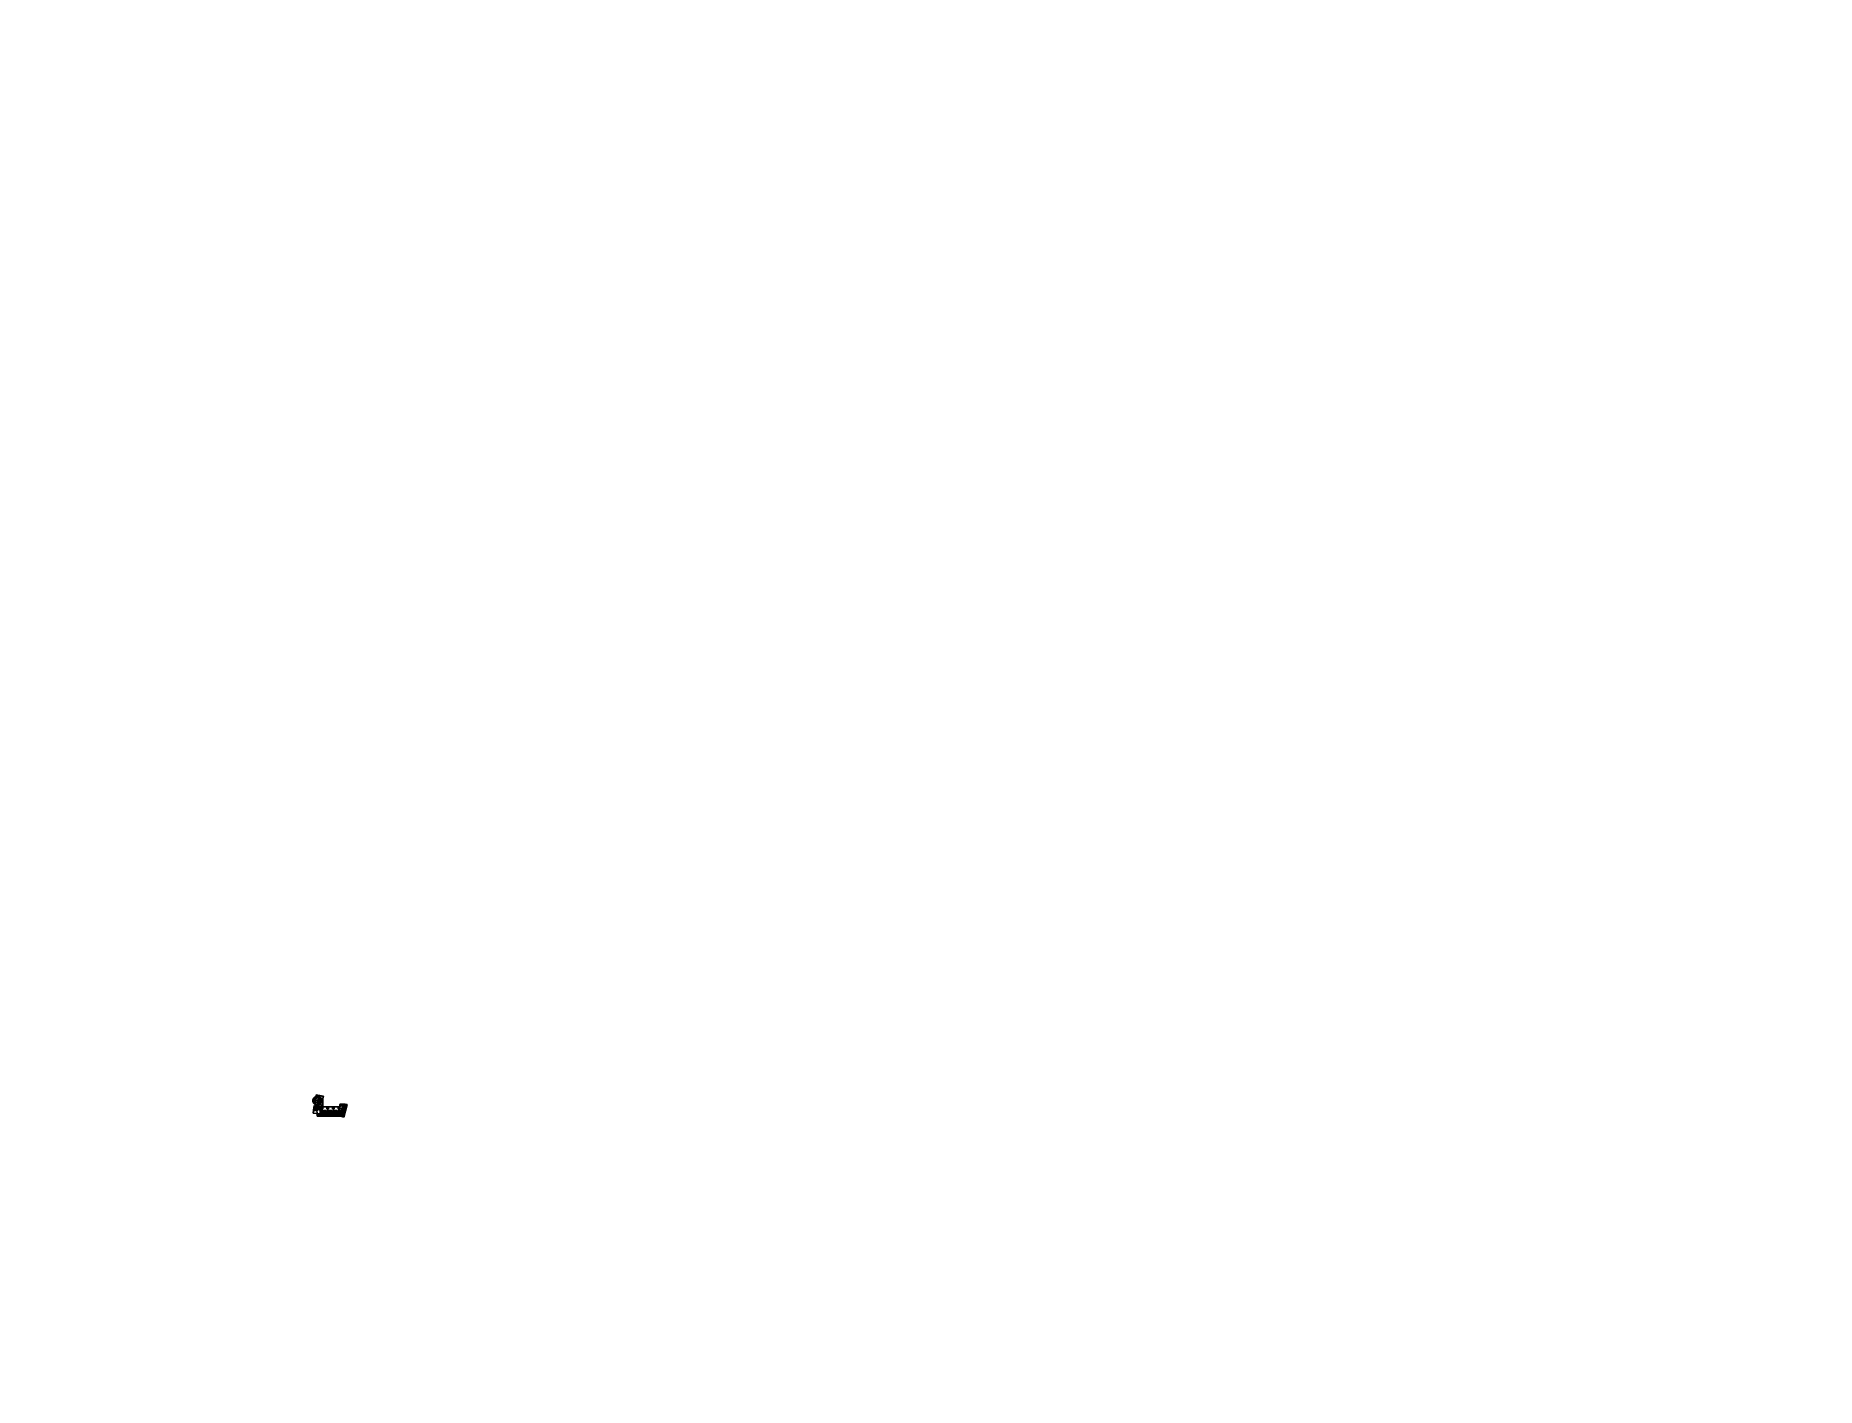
# Paper-space layout 'Layout1' of a CAD drawing. Header units: millimetres. Extents: x 26 to 231, y 20 to 176.
# The model-space entities are those that its viewports show. They can reach past a viewport. Long polylines and large blocks are cut down to what shows.
import ezdxf

# ---------------------------------------------------------------- set-up
doc = ezdxf.new("R2010")
doc.units = ezdxf.units.MM
doc.header["$LTSCALE"] = 5
for name, color, linetype in [('A_FURN', 8, 'Continuous'), ('A_ROOF', 5, 'Continuous'), ('A_SEEN_LT', 1, 'Continuous'), ('A_SEEN_MD', 3, 'Continuous'), ('A_WALL_GLAS', 1, 'Continuous'), ('A_WALL_PRTN', 2, 'Continuous')]:
    doc.layers.add(name, color=color, linetype=linetype)
doc.layers.get('0').off()
doc.layers.get('A_FURN').off()

# ---------------------------------------------------------------- blocks, each defined once
blk = doc.blocks.new('1')
at = {"layer": 'A_WALL_PRTN'}
for p, q in [((-59, 6), (-6, 6)), ((-59, 6), (-59, 6)), ((-59, 6), (-59, 6)), ((-59, 6), (-59, -22)), ((6, 6), (59, 6)), ((30, 6), (30, 6)), ((30, 6), (30, 6)), ((59, -22), (59, 6)), ((-59, -19), (-59, -19)), ((-59, -19), (-59, -19)), ((-59, -22), (59, -22)), ((59, -19), (59, -19)), ((59, -19), (59, -19)), ((59, -19), (59, -19))]:
    blk.add_line(p, q, dxfattribs=at)
blk = doc.blocks.new('amud1')
at = {"layer": 'A_WALL_PRTN'}
for p, q in [((-9, 28), (-85, 28)), ((-85, 0), (-85, 28)), ((85, 0), (-85, 0)), ((85, 28), (11, 28)), ((85, 0), (85, 28))]:
    blk.add_line(p, q, dxfattribs=at)

msp = doc.modelspace()

# ---------------------------------------------------------------- linework, layer by layer
at = {"layer": 'A_ROOF'}
for p, q in [((-800, 2761), (-1174, 657)), ((-1174, 657), (-47, 518)), ((1155, 2413), (-800, 2761)), ((-47, 518), (-47, -27)), ((1530, 2415), (1155, 2413)), ((6218, 2369), (1530, 2415)), ((6346, 3139), (6218, 3065)), ((6218, 3065), (6218, 2369)), ((7680, 3139), (6346, 3139)), ((7281, -433), (8214, 3062)), ((7659, 3068), (7680, 3139)), ((8214, 3062), (7659, 3068)), ((-47, -27), (-39, -15)), ((-39, -15), (5240, -13)), ((5240, -13), (5752, -43)), ((5752, -43), (6495, -219)), ((6495, -219), (7281, -433))]:
    msp.add_line(p, q, dxfattribs=at)
at = {"layer": 'A_SEEN_LT'}
for p, q in [((-886, 1415), (-884, 1427)), ((-886, 1415), (-509, 1348)), ((-884, 1427), (-585, 1374)), ((-454, 2275), (-851, 2346)), ((-446, 2260), (-838, 2329)), ((-615, 2706), (-659, 2714)), ((-657, 2722), (-614, 2714)), ((-527, 2691), (-601, 2704)), ((-600, 2712), (-525, 2699)), ((-450, 2134), (-585, 1374)), ((-487, 1854), (-570, 1392)), ((-509, 1392), (-570, 1392)), ((-438, 2675), (-512, 2688)), ((-511, 2696), (-437, 2683)), ((-509, 1348), (-509, 1392)), ((-102, 1786), (-487, 1854)), ((-438, 2132), (-485, 1866)), ((-123, 1802), (-485, 1866)), ((-477, 2151), (-479, 2139)), ((-477, 2151), (-479, 2139)), ((-479, 2139), (-450, 2134)), ((-477, 2151), (-436, 2144)), ((-38, 2073), (-477, 2151)), ((-442, 2343), (-454, 2275)), ((-431, 2341), (-446, 2260)), ((-431, 2341), (-446, 2260)), ((-431, 2341), (-442, 2343)), ((-162, 2083), (-438, 2132)), ((-349, 2659), (-424, 2672)), ((-422, 2680), (-348, 2667)), ((-270, 2645), (-335, 2657)), ((-333, 2252), (-335, 2240)), ((-335, 2240), (-327, 2238)), ((-334, 2664), (-268, 2653)), ((-333, 2252), (-325, 2250)), ((-265, 2227), (-327, 2238)), ((-255, 2641), (-325, 2250)), ((-315, 2250), (-269, 2507)), ((-315, 2250), (-262, 2241)), ((-296, 557), (-297, 547)), ((-296, 557), (-297, 547)), ((-297, 552), (-296, 552)), ((-297, 550), (-297, 550)), ((-48, 518), (-297, 547)), ((-47, 526), (-296, 555)), ((-50, 541), (-290, 569)), ((-48, 556), (-289, 584)), ((-217, 2497), (-269, 2507)), ((-267, 2518), (-245, 2640)), ((-215, 2509), (-267, 2518)), ((-264, 2231), (-265, 2227)), ((-262, 2241), (-264, 2231)), ((-217, 2497), (-215, 2509)), ((-114, 2616), (-186, 2213)), ((-186, 2213), (281, 2130)), ((-104, 2614), (-174, 2225)), ((-174, 2225), (-38, 2201)), ((-172, 1402), (-172, 1542)), ((-172, 1542), (-146, 1538)), ((-172, 1402), (-158, 1402)), ((-167, 2054), (-162, 2083)), ((-46, 2033), (-167, 2054)), ((-132, 1549), (-158, 1402)), ((-104, 1784), (-148, 1538)), ((-102, 1786), (-146, 1538)), ((-111, 1667), (-132, 1549)), ((-116, 1841), (-123, 1802)), ((-116, 1841), (-93, 1837)), ((-65, 1922), (-111, 1667)), ((-77, 1924), (-93, 1837)), ((-90, 2613), (22, 2593)), ((24, 2601), (-88, 2621)), ((-77, 1924), (-65, 1922)), ((-47, 528), (-48, 518)), ((-48, 521), (-47, 521)), ((-46, 528), (-47, 518)), ((-47, 523), (-47, 523)), ((-46, 2033), (-38, 2073)), ((-26, 2269), (-38, 2201)), ((-15, 2267), (-27, 2199)), ((-27, 2199), (272, 2146)), ((-15, 2267), (-26, 2269)), ((144, 429), (26, 429)), ((144, 417), (26, 417)), ((37, 2590), (111, 2577)), ((112, 2585), (38, 2598)), ((125, 2575), (200, 2561)), ((201, 2569), (127, 2582)), ((144, 429), (144, 417)), ((214, 2559), (284, 2546)), ((286, 2554), (215, 2567)), ((326, 429), (234, 429)), ((234, 429), (234, 417)), ((326, 429), (234, 429)), ((326, 429), (234, 429)), ((274, 417), (234, 417)), ((284, 2214), (272, 2146)), ((274, 15), (274, 417)), ((295, 2212), (281, 2130)), ((295, 2212), (284, 2214)), ((326, 417), (286, 417)), ((286, 15), (286, 417)), ((326, 429), (326, 417)), ((586, 429), (416, 429)), ((416, 429), (416, 417)), ((534, 417), (416, 417)), ((594, 2069), (426, 2098)), ((599, 2098), (432, 2128)), ((604, 2128), (437, 2157)), ((609, 2157), (442, 2187)), ((615, 2187), (447, 2217)), ((620, 2216), (453, 2246)), ((625, 2246), (458, 2276)), ((630, 2275), (463, 2305)), ((636, 2305), (468, 2335)), ((534, 15), (534, 417)), ((586, 417), (546, 417)), ((546, 15), (546, 417)), ((561, 1886), (591, 2054)), ((586, 429), (586, 417)), ((636, 2305), (591, 2054)), ((591, 2054), (665, 2041)), ((591, 1881), (621, 2049)), ((620, 1876), (650, 2043)), ((710, 2292), (636, 2305)), ((650, 2302), (680, 2470)), ((665, 2041), (710, 2292)), ((665, 2041), (837, 2010)), ((670, 2070), (744, 2057)), ((675, 2100), (749, 2087)), ((924, 429), (676, 429)), ((676, 429), (676, 417)), ((794, 417), (676, 417)), ((680, 2297), (710, 2464)), ((681, 2129), (754, 2116)), ((686, 2159), (760, 2146)), ((691, 2188), (765, 2175)), ((696, 2218), (864, 2188)), ((702, 2247), (869, 2218)), ((707, 2277), (874, 2247)), ((710, 2292), (739, 2459)), ((739, 2028), (765, 2177)), ((744, 2057), (842, 2040)), ((749, 2087), (848, 2069)), ((754, 2116), (853, 2099)), ((760, 2146), (858, 2128)), ((794, 1095), (794, 1392)), ((969, 1392), (794, 1392)), ((794, 1095), (794, 639)), ((846, 639), (794, 639)), ((794, 15), (794, 417)), ((806, 1095), (806, 1380)), ((967, 1380), (806, 1380)), ((916, 1095), (806, 1095)), ((806, 1083), (806, 871)), ((914, 1083), (806, 1083)), ((806, 871), (817, 871)), ((806, 831), (806, 651)), ((817, 831), (806, 831)), ((846, 651), (806, 651)), ((806, 15), (806, 417)), ((924, 417), (806, 417)), ((817, 871), (817, 831)), ((846, 639), (846, 651)), ((847, 2161), (859, 2159)), ((1057, 1103), (917, 1103)), ((1057, 1103), (917, 1103)), ((924, 429), (924, 417)), ((936, 639), (936, 651)), ((1054, 651), (936, 651)), ((1184, 639), (936, 639)), ((981, 2421), (981, 2421)), ((1106, 429), (1014, 429)), ((1014, 429), (1014, 417)), ((1106, 429), (1014, 429)), ((1054, 417), (1014, 417)), ((1054, 1080), (1054, 651)), ((1054, 1080), (1066, 1080)), ((1054, 15), (1054, 417)), ((1187, 1103), (1063, 1103)), ((1187, 1103), (1063, 1103)), ((1066, 1080), (1066, 651)), ((1184, 651), (1066, 651)), ((1066, 15), (1066, 417)), ((1106, 417), (1066, 417)), ((1106, 429), (1106, 417)), ((1184, 639), (1184, 651)), ((1317, 1103), (1193, 1103)), ((1317, 1103), (1193, 1103)), ((1366, 429), (1196, 429)), ((1196, 429), (1196, 417)), ((1314, 417), (1196, 417)), ((1274, 651), (1307, 651)), ((1274, 639), (1274, 651)), ((1274, 639), (1366, 639)), ((1307, 841), (1307, 651)), ((1307, 841), (1314, 841)), ((1314, 1080), (1314, 841)), ((1314, 1080), (1326, 1080)), ((1314, 15), (1314, 417)), ((1447, 1103), (1323, 1103)), ((1447, 1103), (1323, 1103)), ((1326, 1080), (1326, 841)), ((1326, 841), (1332, 841)), ((1326, 15), (1326, 417)), ((1366, 417), (1326, 417)), ((1332, 841), (1332, 651)), ((1366, 651), (1332, 651)), ((1366, 639), (1366, 651)), ((1366, 429), (1366, 417)), ((1578, 1103), (1453, 1103)), ((1578, 1103), (1453, 1103)), ((1574, 651), (1456, 651)), ((1456, 639), (1456, 651)), ((1704, 639), (1456, 639)), ((1456, 429), (1456, 417)), ((1704, 429), (1456, 429)), ((1574, 417), (1456, 417)), ((1574, 1080), (1574, 651)), ((1574, 1080), (1586, 1080)), ((1574, 15), (1574, 417)), ((1708, 1103), (1582, 1103)), ((1708, 1103), (1583, 1103)), ((1586, 1080), (1586, 651)), ((1704, 651), (1586, 651)), ((1586, 15), (1586, 417)), ((1704, 417), (1586, 417)), ((1704, 639), (1704, 651)), ((1704, 429), (1704, 417)), ((1838, 1103), (1712, 1103)), ((1838, 1103), (1713, 1103)), ((1834, 651), (1794, 651)), ((1794, 639), (1794, 651)), ((1886, 639), (1794, 639)), ((1886, 429), (1794, 429)), ((1794, 429), (1794, 417)), ((1886, 429), (1794, 429)), ((1834, 417), (1794, 417)), ((1834, 1080), (1834, 651)), ((1834, 1080), (1846, 1080)), ((1834, 15), (1834, 417)), ((1968, 1103), (1842, 1103)), ((1968, 1103), (1843, 1103)), ((1846, 1080), (1846, 651)), ((1886, 651), (1846, 651)), ((1846, 15), (1846, 417)), ((1886, 417), (1846, 417)), ((1886, 639), (1886, 651)), ((1886, 429), (1886, 417)), ((2098, 1103), (1972, 1103)), ((2098, 1103), (1973, 1103)), ((1976, 639), (1976, 651)), ((2087, 651), (1976, 651)), ((2188, 639), (1976, 639)), ((2146, 429), (1976, 429)), ((1976, 429), (1976, 417)), ((2094, 417), (1976, 417)), ((2087, 841), (2087, 651)), ((2087, 841), (2094, 841)), ((2094, 1080), (2094, 841)), ((2094, 1080), (2106, 1080)), ((2094, 15), (2094, 417)), ((2102, 1103), (2180, 1103)), ((2103, 1103), (2180, 1103)), ((2106, 1080), (2106, 841)), ((2112, 841), (2106, 841)), ((2106, 15), (2106, 417)), ((2146, 417), (2106, 417)), ((2112, 841), (2112, 743)), ((2176, 743), (2112, 743)), ((2146, 429), (2146, 417)), ((2176, 1080), (2176, 743)), ((2176, 1080), (2188, 1080)), ((2357, 1103), (2185, 1103)), ((2357, 1103), (2185, 1103)), ((2188, 1080), (2188, 639)), ((2236, 429), (2236, 417)), ((2484, 429), (2236, 429)), ((2354, 417), (2236, 417)), ((2354, 15), (2354, 417)), ((2437, 1103), (2363, 1103)), ((2437, 1103), (2363, 1103)), ((2366, 15), (2366, 417)), ((2484, 417), (2366, 417)), ((2484, 429), (2484, 417)), ((2666, 429), (2574, 429)), ((2574, 429), (2574, 417)), ((2666, 429), (2574, 429)), ((2614, 417), (2574, 417)), ((2614, 1068), (2614, 639)), ((2614, 1068), (2626, 1068)), ((2744, 639), (2614, 639)), ((2614, 15), (2614, 417)), ((2748, 1103), (2623, 1103)), ((2748, 1103), (2623, 1103)), ((2626, 1068), (2626, 651)), ((2744, 651), (2626, 651)), ((2626, 15), (2626, 417)), ((2666, 417), (2626, 417)), ((2666, 429), (2666, 417)), ((2744, 639), (2744, 651)), ((2878, 1103), (2753, 1103)), ((2878, 1103), (2753, 1103)), ((2926, 429), (2756, 429)), ((2756, 429), (2756, 417)), ((2874, 417), (2756, 417)), ((2834, 651), (2867, 651)), ((2834, 639), (2834, 651)), ((2834, 639), (2926, 639)), ((2867, 841), (2867, 651)), ((2867, 841), (2874, 841)), ((2874, 1080), (2874, 841)), ((2874, 1080), (2886, 1080)), ((2874, 15), (2874, 417)), ((2883, 1103), (3008, 1103)), ((2883, 1103), (3008, 1103)), ((2886, 1080), (2886, 841)), ((2886, 841), (2892, 841)), ((2886, 15), (2886, 417)), ((2926, 417), (2886, 417)), ((2892, 841), (2892, 651)), ((2926, 651), (2892, 651)), ((2926, 639), (2926, 651)), ((2926, 429), (2926, 417)), ((3138, 1103), (3013, 1103)), ((3138, 1103), (3013, 1103)), ((3134, 651), (3016, 651)), ((3016, 639), (3016, 651)), ((3264, 639), (3016, 639)), ((3016, 429), (3016, 417)), ((3264, 429), (3016, 429)), ((3134, 417), (3016, 417)), ((3134, 1080), (3134, 651)), ((3134, 1080), (3146, 1080)), ((3134, 15), (3134, 417)), ((3143, 1103), (3268, 1103)), ((3143, 1103), (3268, 1103)), ((3146, 1080), (3146, 651)), ((3264, 651), (3146, 651)), ((3146, 15), (3146, 417)), ((3264, 417), (3146, 417)), ((3264, 639), (3264, 651)), ((3264, 429), (3264, 417)), ((3398, 1103), (3273, 1103)), ((3398, 1103), (3273, 1103)), ((3394, 651), (3354, 651)), ((3354, 639), (3354, 651)), ((3446, 639), (3354, 639)), ((3446, 429), (3354, 429)), ((3354, 429), (3354, 417)), ((3446, 429), (3354, 429)), ((3394, 417), (3354, 417)), ((3394, 1080), (3394, 651)), ((3394, 1080), (3406, 1080)), ((3394, 15), (3394, 417)), ((3403, 1103), (3528, 1103)), ((3403, 1103), (3528, 1103)), ((3406, 1080), (3406, 651)), ((3446, 651), (3406, 651)), ((3406, 15), (3406, 417)), ((3446, 417), (3406, 417)), ((3446, 639), (3446, 651)), ((3446, 429), (3446, 417)), ((3658, 1103), (3533, 1103)), ((3658, 1103), (3533, 1103)), ((3536, 639), (3536, 651)), ((3647, 651), (3536, 651)), ((3748, 639), (3536, 639)), ((3706, 429), (3536, 429)), ((3536, 429), (3536, 417)), ((3654, 417), (3536, 417)), ((3647, 841), (3647, 651)), ((3647, 841), (3654, 841)), ((3654, 1080), (3654, 841)), ((3654, 1080), (3666, 1080)), ((3654, 15), (3654, 417)), ((3662, 1103), (3739, 1103)), ((3663, 1103), (3739, 1103)), ((3666, 1080), (3666, 841)), ((3672, 841), (3666, 841)), ((3666, 15), (3666, 417)), ((3706, 417), (3666, 417)), ((3672, 841), (3672, 651)), ((3736, 651), (3672, 651)), ((3706, 429), (3706, 417)), ((3736, 1080), (3736, 651)), ((3736, 1080), (3748, 1080)), ((3918, 1103), (3744, 1103)), ((3918, 1103), (3744, 1103)), ((3748, 1080), (3748, 639)), ((3796, 429), (3796, 417)), ((4044, 429), (3796, 429)), ((3914, 417), (3796, 417)), ((3914, 15), (3914, 417)), ((3923, 1103), (3998, 1103)), ((3923, 1103), (3997, 1103)), ((3926, 15), (3926, 417)), ((4044, 417), (3926, 417)), ((4044, 429), (4044, 417)), ((4226, 429), (4134, 429)), ((4134, 429), (4134, 417)), ((4226, 429), (4134, 429)), ((4174, 417), (4134, 417)), ((4174, 1068), (4174, 639)), ((4174, 1068), (4186, 1068)), ((4304, 639), (4174, 639)), ((4174, 15), (4174, 417)), ((5218, 1103), (4184, 1103)), ((5218, 1103), (4184, 1103)), ((4186, 1068), (4186, 651)), ((4304, 651), (4186, 651)), ((4186, 15), (4186, 417)), ((4226, 417), (4186, 417)), ((4226, 429), (4226, 417)), ((4304, 639), (4304, 651)), ((4486, 429), (4316, 429)), ((4316, 429), (4316, 417)), ((4434, 417), (4316, 417)), ((4394, 651), (4427, 651)), ((4394, 639), (4394, 651)), ((4394, 639), (4486, 639)), ((4427, 841), (4427, 651)), ((4427, 841), (4434, 841)), ((4434, 1080), (4434, 841)), ((4434, 1080), (4446, 1080)), ((4434, 15), (4434, 417)), ((4446, 1080), (4446, 841)), ((4446, 841), (4452, 841)), ((4446, 15), (4446, 417)), ((4486, 417), (4446, 417)), ((4452, 841), (4452, 651)), ((4486, 651), (4452, 651)), ((4486, 639), (4486, 651)), ((4486, 429), (4486, 417)), ((4694, 651), (4576, 651)), ((4576, 639), (4576, 651)), ((4824, 639), (4576, 639)), ((4576, 429), (4576, 417)), ((4824, 429), (4576, 429)), ((4694, 417), (4576, 417)), ((4694, 1080), (4694, 651)), ((4694, 1080), (4706, 1080)), ((4694, 15), (4694, 417)), ((4706, 1080), (4706, 651)), ((4824, 651), (4706, 651)), ((4706, 15), (4706, 417)), ((4824, 417), (4706, 417)), ((4824, 639), (4824, 651)), ((4824, 429), (4824, 417)), ((4954, 651), (4914, 651)), ((4914, 639), (4914, 651)), ((5006, 639), (4914, 639)), ((5006, 429), (4914, 429)), ((4914, 429), (4914, 417)), ((5006, 429), (4914, 429)), ((4954, 417), (4914, 417)), ((4954, 1080), (4954, 651)), ((4954, 1080), (4966, 1080)), ((4954, 15), (4954, 417)), ((4966, 1080), (4966, 651)), ((5006, 651), (4966, 651)), ((4966, 15), (4966, 417)), ((5006, 417), (4966, 417)), ((5006, 639), (5006, 651)), ((5006, 429), (5006, 417)), ((5096, 639), (5096, 651)), ((5207, 651), (5096, 651)), ((5308, 639), (5096, 639)), ((5096, 429), (5096, 417)), ((5205, 429), (5096, 429)), ((5205, 417), (5096, 417)), ((5207, 841), (5207, 651)), ((5207, 841), (5214, 841)), ((5214, 1080), (5214, 841)), ((5214, 1080), (5226, 1080)), ((5300, 1103), (5223, 1103)), ((5300, 1103), (5223, 1103)), ((5226, 841), (5226, 1080)), ((5232, 841), (5226, 841)), ((5232, 841), (5232, 743)), ((5296, 743), (5232, 743)), ((5235, 330), (5345, 330)), ((5235, 300), (5345, 300)), ((5235, 270), (5345, 270)), ((5235, 240), (5345, 240)), ((5235, 210), (5345, 210)), ((5235, 180), (5345, 180)), ((5296, 1080), (5296, 743)), ((5296, 1080), (5308, 1080)), ((5557, 1103), (5305, 1103)), ((5557, 1103), (5305, 1103)), ((5308, 1080), (5308, 639)), ((5360, 130), (5360, 7)), ((5390, 130), (5390, 5)), ((5420, 130), (5420, 4)), ((5425, 345), (5425, 330)), ((5450, 130), (5450, 2)), ((5455, 345), (5455, 330)), ((5480, 130), (5480, 0)), ((5485, 345), (5485, 330)), ((5510, 130), (5510, -2)), ((5515, 345), (5515, 330)), ((5540, 130), (5540, -4)), ((5545, 345), (5545, 330)), ((5570, 130), (5570, -7)), ((5575, 345), (5575, 330)), ((5600, 130), (5600, -10)), ((5605, 345), (5605, 330)), ((5630, 130), (5630, -13)), ((5635, 345), (5635, 330)), ((5734, 1068), (5734, 639)), ((5734, 1068), (5746, 1068)), ((5786, 639), (5734, 639)), ((5746, 1068), (5746, 651)), ((5786, 651), (5746, 651)), ((5786, 639), (5786, 651)), ((5876, 651), (5987, 651)), ((5876, 639), (5876, 651)), ((5876, 639), (6046, 639)), ((5936, 397), (5898, 408)), ((5940, 409), (5901, 420)), ((5936, 397), (5940, 409)), ((5987, 841), (5987, 651)), ((5987, 841), (5994, 841)), ((5994, 1080), (5994, 841)), ((5994, 1080), (6006, 1080)), ((6006, 1080), (6006, 841)), ((6012, 841), (6006, 841)), ((6012, 841), (6012, 651)), ((6046, 651), (6012, 651)), ((6023, 373), (6026, 385)), ((6137, 342), (6023, 373)), ((6024, -65), (6137, 342)), ((6265, 319), (6026, 385)), ((6036, -68), (6148, 339)), ((6046, 639), (6046, 651)), ((6254, 651), (6136, 651)), ((6136, 639), (6136, 651)), ((6708, 639), (6136, 639)), ((6148, 339), (6262, 307)), ((6202, 2861), (6202, 2759)), ((6206, 2861), (6206, 2759)), ((6245, 2666), (6611, 2666)), ((6245, 2654), (6611, 2654)), ((6254, 1100), (6254, 651)), ((6262, 307), (6265, 319)), ((6266, 1392), (6636, 1392)), ((6266, 1380), (6636, 1380)), ((6266, 1100), (6266, 651)), ((6266, 651), (6624, 651)), ((6279, -119), (6388, 273)), ((6291, -123), (6399, 269)), ((6349, 283), (6352, 295)), ((6349, 283), (6352, 295)), ((6388, 273), (6349, 283)), ((6441, 270), (6352, 295)), ((6438, 259), (6399, 269)), ((6438, 259), (6441, 270)), ((6524, 235), (6528, 246)), ((6604, 213), (6524, 235)), ((6528, 246), (6759, 182)), ((6531, -184), (6635, 191)), ((6539, -200), (6646, 185)), ((6601, 1528), (6598, 1517)), ((7098, 1378), (6598, 1517)), ((6650, 1515), (6601, 1528)), ((6604, 213), (6601, 200)), ((6635, 191), (6601, 200)), ((6611, 2654), (6611, 2666)), ((6624, 1290), (6708, 1290)), ((6624, 1290), (6624, 1278)), ((6624, 1278), (6696, 1278)), ((6696, 668), (6624, 668)), ((6624, 668), (6624, 651)), ((6636, 1392), (6636, 1380)), ((6723, 164), (6646, 185)), ((6717, 1758), (6650, 1515)), ((6696, 1645), (6661, 1520)), ((6752, 1495), (6661, 1520)), ((6668, 1771), (6671, 1781)), ((6668, 1771), (6717, 1758)), ((6671, 1781), (6731, 1764)), ((6727, 1984), (6695, 1868)), ((6695, 1868), (6707, 1864)), ((6696, 1645), (6698, 1645)), ((6696, 1278), (6696, 668)), ((6701, 1654), (6698, 1645)), ((6727, 1755), (6699, 1655)), ((6701, 1654), (6699, 1655)), ((6701, 2654), (6701, 2666)), ((6701, 2666), (6741, 2666)), ((6701, 2654), (6793, 2654)), ((6712, 1884), (6707, 1864)), ((6708, 1290), (6708, 639)), ((6901, 1832), (6712, 1884)), ((6739, 1980), (6715, 1894)), ((7191, 1762), (6715, 1894)), ((6727, 179), (6723, 164)), ((6739, 1980), (6727, 1984)), ((6727, 1755), (6728, 1754)), ((6756, 171), (6727, 179)), ((6731, 1764), (6728, 1754)), ((6731, 1764), (6729, 1765)), ((6741, 2666), (6741, 3090)), ((6752, 2070), (6774, 2149)), ((6763, 2067), (6752, 2070)), ((6787, 1620), (6752, 1495)), ((6753, 2666), (6753, 3090)), ((6793, 2666), (6753, 2666)), ((6759, 182), (6756, 171)), ((6796, 1617), (6762, 1492)), ((6852, 1467), (6762, 1492)), ((6763, 2067), (6782, 2134)), ((6774, 2149), (6822, 2136)), ((6782, 2134), (7258, 2003)), ((6787, 1630), (6785, 1621)), ((6785, 1621), (6787, 1620)), ((6787, 1630), (6801, 1626)), ((6790, -269), (6865, 3)), ((6793, 2654), (6793, 2666)), ((6796, 1617), (6798, 1617)), ((6801, 1626), (6798, 1617)), ((6846, 158), (6804, 8)), ((6850, -5), (6804, 8)), ((6818, 1740), (6815, 1730)), ((6815, 1730), (6917, 1702)), ((6815, 1730), (6817, 1730)), ((6818, 1740), (6872, 1725)), ((6819, 16), (6854, 143)), ((6865, 3), (6819, 16)), ((6822, 2136), (6928, 2519)), ((6834, 2133), (6940, 2516)), ((6834, 2133), (7261, 2014)), ((6903, 142), (6846, 158)), ((6887, 1592), (6852, 1467)), ((6900, 131), (6854, 143)), ((6927, 1699), (6860, 1457)), ((7089, 1393), (6860, 1457)), ((6882, 1724), (6872, 1727)), ((6872, 1727), (6872, 1725)), ((6879, 2533), (6882, 2544)), ((6879, 2533), (6928, 2519)), ((6882, 1724), (6881, 1722)), ((6881, 1722), (7151, 1648)), ((6882, 2544), (7002, 2511)), ((7143, 2666), (6883, 2666)), ((6883, 2654), (6883, 2666)), ((7421, 2654), (6883, 2654)), ((6887, 1602), (6885, 1593)), ((6885, 1593), (6887, 1592)), ((6887, 1602), (6889, 1602)), ((6917, 1702), (6889, 1602)), ((6901, 1832), (6896, 1814)), ((6906, 1811), (6896, 1814)), ((6903, 142), (6900, 131)), ((6911, 1829), (6906, 1811)), ((7044, 1792), (6911, 1829)), ((6921, 329), (7036, 744)), ((6921, 329), (7051, 293)), ((6927, 1699), (7156, 1636)), ((6998, 560), (6936, 337)), ((6936, 337), (7054, 305)), ((6940, 2516), (6999, 2500)), ((7010, 190), (6949, -32)), ((7022, 187), (6963, -24)), ((7053, 544), (6998, 560)), ((7002, 2511), (6999, 2500)), ((7048, 740), (7004, 584)), ((7060, 568), (7004, 584)), ((7010, 190), (7022, 187)), ((7015, 2083), (7121, 2466)), ((7026, 2079), (7132, 2463)), ((7048, 740), (7036, 744)), ((7044, 1792), (7039, 1775)), ((7039, 1775), (7050, 1771)), ((7050, 1771), (7055, 1789)), ((7051, 293), (7054, 305)), ((7181, 1754), (7055, 1789)), ((7060, 830), (7093, 951)), ((7072, 827), (7060, 830)), ((7087, 882), (7072, 827)), ((7089, 2487), (7086, 2476)), ((7086, 2476), (7121, 2466)), ((7479, 773), (7087, 882)), ((7089, 2487), (7205, 2455)), ((7130, 1539), (7089, 1393)), ((7105, 948), (7090, 893)), ((7482, 785), (7090, 893)), ((7105, 948), (7093, 951)), ((7141, 1536), (7098, 1378)), ((7117, 1038), (7196, 1322)), ((7129, 1035), (7117, 1038)), ((7156, 1132), (7129, 1035)), ((7141, 1536), (7130, 1539)), ((7132, 2463), (7201, 2444)), ((7143, 2666), (7143, 3003)), ((7181, 1754), (7151, 1648)), ((7156, 1636), (7154, 1626)), ((7165, 1623), (7154, 1626)), ((7155, 2666), (7155, 3003)), ((7155, 2666), (7421, 2666)), ((7546, 1024), (7156, 1132)), ((7208, 1319), (7159, 1144)), ((7549, 1036), (7159, 1144)), ((7165, 1623), (7227, 1845)), ((7191, 1762), (7215, 1849)), ((7208, 1319), (7196, 1322)), ((7205, 2455), (7201, 2444)), ((7215, 1849), (7227, 1845)), ((7220, 1409), (7254, 1529)), ((7232, 1405), (7220, 1409)), ((7247, 1460), (7232, 1405)), ((7239, 1935), (7258, 2003)), ((7239, 1935), (7251, 1932)), ((7637, 1352), (7247, 1460)), ((7265, 1526), (7250, 1472)), ((7640, 1364), (7250, 1472)), ((7251, 1932), (7382, 2406)), ((7265, 1526), (7253, 1529)), ((7261, 2014), (7367, 2398)), ((7278, 1616), (7348, 1871)), ((7289, 1613), (7278, 1616)), ((7291, 2431), (7288, 2420)), ((7288, 2420), (7367, 2398)), ((7337, 1788), (7289, 1613)), ((7291, 2431), (7382, 2406)), ((7727, 1680), (7337, 1788)), ((7359, 1867), (7341, 1799)), ((7731, 1691), (7341, 1799)), ((7359, 1867), (7348, 1871)), ((7488, 2377), (7372, 1957)), ((7383, 1954), (7372, 1957)), ((7428, 2115), (7383, 1954)), ((7421, 2666), (7421, 2654)), ((7491, 2098), (7428, 2115)), ((7496, 2362), (7431, 2127)), ((7494, 2109), (7431, 2127)), ((7484, 466), (8204, 3065)), ((7484, 466), (7495, 463)), ((7488, 2377), (7538, 2363)), ((7494, 2109), (7491, 2098)), ((8214, 3062), (7495, 463)), ((7496, 2362), (7535, 2351)), ((7511, 2666), (7601, 2994)), ((7511, 2666), (7511, 2654)), ((7565, 2654), (7511, 2654)), ((7565, 2654), (7512, 2463)), ((7512, 2463), (7524, 2460)), ((7588, 2693), (7524, 2460)), ((7538, 2363), (7535, 2351)), ((7538, 2719), (7613, 2991)), ((7654, 2687), (7538, 2719)), ((7581, 2085), (7578, 2074)), ((7818, 2007), (7578, 2074)), ((7821, 2019), (7581, 2085)), ((7651, 2675), (7588, 2693)), ((7654, 2687), (7651, 2675)), ((7741, 2663), (7738, 2651)), ((7983, 2584), (7738, 2651)), ((7986, 2595), (7741, 2663)), ((7986, 2595), (7747, 2661)), ((8204, 3065), (8214, 3062)), ((6031, -110), (-12, -110)), ((-12, -110), (-12, -213)), ((6467, -213), (-12, -213)), ((6778, -266), (6850, -5)), ((7177, -96), (6949, -32)), ((7181, -84), (6963, -24)), ((7177, -96), (7181, -84)), ((7255, -117), (7177, -96)), ((7255, -117), (7258, -105)), ((7319, -135), (7255, -117)), ((7322, -123), (7258, -105))]:
    msp.add_line(p, q, dxfattribs=at)
msp.add_lwpolyline([(650, 4988, 0.1009474), (341, 5107, 0.062674), (60, 5120, 0.1119416), (-382, 4981, 0.1119416)], format="xyb", dxfattribs=at)
for points in [[(-339, 5000), (-302, 4929)], [(-316, 5012), (-280, 4940)], [(-292, 5023), (-259, 4950)], [(329, 2925), (703, 5027)], [(442, 2959), (797, 4956)], [(708, 5054), (714, 5086)], [(802, 4985), (808, 5018)], [(894, 4899), (900, 4936)], [(-548, 4746), (-605, 4802)], [(-530, 4764), (-585, 4822)], [(-511, 4782), (-565, 4841)], [(-491, 4799), (-544, 4859)], [(318, 2866), (324, 2898)], [(430, 2897), (436, 2931)], [(545, 2944), (552, 2980)], [(557, 3011), (888, 4868)], [(664, 3009), (671, 3049)], [(677, 3084), (975, 4759)], [(738, 3060), (1097, 2996), (1097, 2423)], [(786, 3099), (795, 3146)], [(802, 3187), (1057, 4620)], [(916, 3226), (926, 3286)], [(936, 3339), (1130, 4431)], [(981, 4793), (989, 4834)], [(1058, 3425), (1075, 3522)], [(1064, 4660), (1073, 4707)], [(1094, 3629), (1179, 4105)], [(1140, 4485), (1150, 4544)], [(1198, 4212), (1215, 4308)], [(1530, 1881), (1530, 2415), (2676, 2415), (2676, 2369)], [(3094, 2369), (3094, 2415), (4236, 2415), (4236, 2369)], [(4654, 2369), (4654, 2415), (5796, 2415), (5796, 2369)], [(7052, 3116), (6388, 3116)], [(7052, 3115), (6388, 3115)], [(7138, 3090), (7138, 3003), (7143, 3003)], [(7155, 3003), (7158, 3003), (7158, 3090)], [(7246, 3116), (7650, 3116), (7620, 3017)], [(7246, 3115), (7648, 3115), (7619, 3017)], [(7622, 3011), (8074, 2886)], [(7623, 3012), (8073, 2888)], [(6115, -127), (6115, -213), (6125, -213), (6125, -129)], [(6295, -168), (6295, -213), (6305, -213), (6305, -170)]]:
    msp.add_lwpolyline(points, dxfattribs=at)
for points in [[(95, -213), (95, -110), (85, -110), (85, -213)], [(275, -213), (275, -110), (265, -110), (265, -213)], [(455, -213), (455, -110), (445, -110), (445, -213)], [(635, -213), (635, -110), (625, -110), (625, -213)], [(815, -213), (815, -110), (805, -110), (805, -213)], [(905, -213), (905, -110), (895, -110), (895, -213)], [(1085, -213), (1085, -110), (1075, -110), (1075, -213)], [(1265, -213), (1265, -110), (1255, -110), (1255, -213)], [(1445, -213), (1445, -110), (1435, -110), (1435, -213)], [(1625, -213), (1625, -110), (1615, -110), (1615, -213)], [(1715, -213), (1715, -110), (1705, -110), (1705, -213)], [(1895, -213), (1895, -110), (1885, -110), (1885, -213)], [(2075, -213), (2075, -110), (2065, -110), (2065, -213)], [(2255, -213), (2255, -110), (2245, -110), (2245, -213)], [(2435, -213), (2435, -110), (2425, -110), (2425, -213)], [(2525, -213), (2525, -110), (2515, -110), (2515, -213)], [(2705, -213), (2705, -110), (2695, -110), (2695, -213)], [(2885, -213), (2885, -110), (2875, -110), (2875, -213)], [(3065, -213), (3065, -110), (3055, -110), (3055, -213)], [(3245, -213), (3245, -110), (3235, -110), (3235, -213)], [(3335, -213), (3335, -110), (3325, -110), (3325, -213)], [(3515, -213), (3515, -110), (3505, -110), (3505, -213)], [(3695, -213), (3695, -110), (3685, -110), (3685, -213)], [(3875, -213), (3875, -110), (3865, -110), (3865, -213)], [(4055, -213), (4055, -110), (4045, -110), (4045, -213)], [(4145, -213), (4145, -110), (4135, -110), (4135, -213)], [(4325, -213), (4325, -110), (4315, -110), (4315, -213)], [(4505, -213), (4505, -110), (4495, -110), (4495, -213)], [(4685, -213), (4685, -110), (4675, -110), (4675, -213)], [(4865, -213), (4865, -110), (4855, -110), (4855, -213)], [(4955, -213), (4955, -110), (4945, -110), (4945, -213)], [(5135, -213), (5135, -110), (5125, -110), (5125, -213)], [(5315, -213), (5315, -110), (5305, -110), (5305, -213)], [(5495, -213), (5495, -110), (5485, -110), (5485, -213)], [(5675, -213), (5675, -110), (5665, -110), (5665, -213)], [(5765, -213), (5765, -110), (5755, -110), (5755, -213)], [(5945, -213), (5945, -110), (5935, -110), (5935, -213)]]:
    msp.add_lwpolyline(points, close=True, dxfattribs=at)
for centre, radius, start, end in [((186, 4020), 1112, 129.55486, 135.31792), ((2607, 1068), 139, 97.68832, 176.38214), ((4167, 1068), 139, 97.68832, 176.38214), ((5727, 1068), 139, 97.68832, 176.38214), ((6204, 2861), 2, 0, 180), ((6204, 2759), 2, 180, 0)]:
    msp.add_arc(centre, radius, start, end, dxfattribs=at)
for points, knots in [([(286, 2890), (317, 2896), (349, 2904), (419, 2924), (458, 2938), (534, 2970), (571, 2989), (644, 3031), (679, 3054), (748, 3105), (781, 3133), (844, 3192), (874, 3223), (930, 3290), (957, 3324), (1007, 3397), (1030, 3435), (1072, 3514), (1091, 3554), (1125, 3637), (1140, 3680), (1165, 3766), (1175, 3810), (1191, 3899), (1197, 3944), (1204, 4033), (1205, 4078), (1202, 4168), (1199, 4212), (1187, 4301), (1178, 4344), (1158, 4430), (1145, 4472), (1115, 4554), (1098, 4594), (1060, 4671), (1038, 4708), (992, 4780), (967, 4814), (914, 4879), (885, 4909), (825, 4966), (794, 4993), (733, 5038), (705, 5057), (675, 5074)], [3.4764826, 3.4764826, 3.4764826, 3.4764826, 3.5665456, 3.5665456, 3.6817595, 3.6817595, 3.7969733, 3.7969733, 3.9121872, 3.9121872, 4.0274011, 4.0274011, 4.142615, 4.142615, 4.2578288, 4.2578288, 4.3730427, 4.3730427, 4.4882566, 4.4882566, 4.6034704, 4.6034704, 4.7186843, 4.7186843, 4.8338982, 4.8338982, 4.9491121, 4.9491121, 5.0643259, 5.0643259, 5.1795398, 5.1795398, 5.2947537, 5.2947537, 5.4099676, 5.4099676, 5.5251814, 5.5251814, 5.6403953, 5.6403953, 5.7556092, 5.7556092, 5.870823, 5.870823, 5.9677417, 5.9677417, 5.9677417, 5.9677417]), ([(291, 2917), (321, 2923), (351, 2930), (417, 2950), (453, 2963), (526, 2994), (562, 3013), (633, 3054), (667, 3076), (734, 3126), (766, 3153), (827, 3210), (856, 3241), (911, 3306), (937, 3340), (986, 3411), (1008, 3448), (1049, 3524), (1068, 3563), (1101, 3644), (1115, 3686), (1140, 3771), (1150, 3814), (1166, 3901), (1172, 3945), (1179, 4033), (1180, 4077), (1177, 4164), (1174, 4208), (1162, 4294), (1155, 4337), (1134, 4420), (1122, 4461), (1093, 4541), (1077, 4580), (1040, 4656), (1019, 4692), (975, 4761), (951, 4794), (899, 4857), (872, 4887), (815, 4942), (785, 4968), (727, 5012), (699, 5031), (670, 5048)], [3.4856455, 3.4856455, 3.4856455, 3.4856455, 3.5749908, 3.5749908, 3.6848826, 3.6848826, 3.7993264, 3.7993264, 3.9142852, 3.9142852, 4.029056, 4.029056, 4.1436465, 4.1436465, 4.2580009, 4.2580009, 4.3723489, 4.3723489, 4.4868681, 4.4868681, 4.6017298, 4.6017298, 4.7170472, 4.7170472, 4.8324002, 4.8324002, 4.9474941, 4.9474941, 5.0622837, 5.0622837, 5.1769712, 5.1769712, 5.2917334, 5.2917334, 5.4064337, 5.4064337, 5.5209321, 5.5209321, 5.6349604, 5.6349604, 5.7485111, 5.7485111, 5.8620619, 5.8620619, 5.9586685, 5.9586685, 5.9586685, 5.9586685])]:
    msp.add_open_spline(points, degree=3, knots=knots, dxfattribs=at)
at = {"layer": 'A_SEEN_MD'}
for p, q in [((1639, 5269), (1524, 4625)), ((1667, 5289), (1548, 4621)), ((-909, 2161), (-1164, 735)), ((-1151, 732), (-1164, 735)), ((-1011, 1357), (-1118, 756)), ((-874, 2125), (-981, 1524)), ((-897, 2159), (-909, 2161)), ((-672, 2693), (-261, 2619)), ((-658, 2738), (-659, 2736)), ((292, 2569), (-658, 2738)), ((-39, 527), (-309, 558)), ((-106, 2592), (289, 2522)), ((481, 11), (26, 11)), ((292, 2569), (292, 2566)), ((1260, 11), (600, 11)), ((1054, 1074), (806, 1074)), ((992, 1369), (948, 1121)), ((2437, 1121), (948, 1121)), ((981, 1392), (2437, 1392)), ((2414, 1369), (992, 1369)), ((1557, 1790), (1044, 1790)), ((1538, 1809), (1047, 1809)), ((1538, 1864), (1057, 1864)), ((1538, 1883), (1060, 1883)), ((1314, 1074), (1066, 1074)), ((1574, 1074), (1326, 1074)), ((2040, 11), (1380, 11)), ((1530, 4624), (1530, 2419)), ((1538, 2369), (1538, 1790)), ((1540, 2369), (2672, 2369)), ((1557, 2341), (1557, 1790)), ((1559, 2341), (2650, 2341)), ((1560, 4688), (1560, 2419)), ((1834, 1074), (1586, 1074)), ((2094, 1074), (1846, 1074)), ((2820, 11), (2160, 11)), ((2437, 1074), (2188, 1074)), ((2414, 1369), (2414, 1300)), ((2437, 1392), (2437, 1300)), ((2437, 1074), (2437, 1121)), ((2614, 1392), (3997, 1392)), ((2614, 1300), (2614, 1392)), ((3997, 1121), (2614, 1121)), ((2614, 1121), (2614, 1080)), ((2874, 1074), (2626, 1074)), ((2637, 1369), (3974, 1369)), ((2637, 1300), (2637, 1369)), ((2650, 1790), (2650, 2341)), ((2650, 1790), (3120, 1790)), ((2672, 1790), (2672, 2369)), ((2672, 2349), (3098, 2349)), ((2672, 1885), (3098, 1885)), ((2672, 1865), (3098, 1865)), ((2672, 1810), (3098, 1810)), ((2673, 2369), (3099, 2369)), ((3134, 1074), (2886, 1074)), ((3600, 11), (2940, 11)), ((3098, 2369), (4232, 2369)), ((3098, 2369), (3098, 1790)), ((3120, 2341), (4210, 2341)), ((3120, 1790), (3120, 2341)), ((3394, 1074), (3146, 1074)), ((3654, 1074), (3406, 1074)), ((4380, 11), (3720, 11)), ((3997, 1074), (3748, 1074)), ((3974, 1369), (3974, 1300)), ((3997, 1392), (3997, 1300)), ((3997, 1132), (3997, 1074)), ((4174, 1392), (5557, 1392)), ((4174, 1300), (4174, 1392)), ((4174, 1104), (4174, 1132)), ((5557, 1121), (4174, 1121)), ((5557, 1095), (4183, 1095)), ((4434, 1074), (4186, 1074)), ((4197, 1369), (5534, 1369)), ((4197, 1300), (4197, 1369)), ((4210, 2341), (4210, 1790)), ((4210, 1790), (4680, 1790)), ((4232, 1790), (4232, 2369)), ((4232, 2369), (4658, 2369)), ((4232, 2349), (4658, 2349)), ((4232, 1885), (4658, 1885)), ((4232, 1865), (4658, 1865)), ((4232, 1810), (4658, 1810)), ((4694, 1074), (4446, 1074)), ((5210, 11), (4500, 11)), ((4658, 1790), (4658, 2369)), ((4658, 2369), (5792, 2369)), ((4680, 2341), (5770, 2341)), ((4680, 1790), (4680, 2341)), ((4954, 1074), (4706, 1074)), ((5214, 1074), (4966, 1074)), ((5557, 1074), (5308, 1074)), ((5534, 1369), (5534, 1300)), ((5557, 1392), (5557, 1300)), ((5557, 1132), (5557, 1095)), ((5557, 1095), (5557, 1074)), ((6218, 1392), (5734, 1392)), ((5734, 1300), (5734, 1392)), ((5734, 1096), (5734, 1132)), ((6218, 1121), (5734, 1121)), ((5994, 1074), (5746, 1074)), ((6218, 1369), (5757, 1369)), ((5757, 1300), (5757, 1369)), ((5773, 2341), (5773, 1790)), ((6218, 1790), (5773, 1790)), ((5792, 1790), (5792, 2369)), ((5792, 2369), (6218, 2369)), ((5792, 2349), (6218, 2349)), ((5792, 1883), (6218, 1883)), ((5792, 1864), (6218, 1864)), ((6218, 1809), (5792, 1809)), ((6254, 1074), (6006, 1074)), ((6208, 2757), (6208, 2863)), ((6220, 2757), (6208, 2757)), ((7680, 3139), (6346, 3139)), ((6346, 3139), (6346, 3118)), ((6376, 3090), (7064, 3090)), ((7234, 3090), (7619, 3090)), ((7288, -257), (7451, 333)), ((7323, -295), (7500, 348)), ((7400, 474), (7456, 679)), ((7480, 673), (7456, 679)), ((7468, 723), (7547, 1007)), ((7492, 716), (7468, 723)), ((7485, 352), (7500, 348)), ((7494, 448), (8219, 3068)), ((7571, 1000), (7547, 1007)), ((7559, 1050), (7638, 1335)), ((7583, 1044), (7559, 1050)), ((7590, 2997), (7619, 3090)), ((8061, 2867), (7590, 2997)), ((7662, 1328), (7638, 1335)), ((7650, 1378), (7728, 1662)), ((7674, 1371), (7650, 1378)), ((7659, 3068), (7680, 3139)), ((8219, 3068), (7659, 3068)), ((7752, 1656), (7728, 1662)), ((7740, 1706), (7819, 1990)), ((7764, 1699), (7740, 1706)), ((7843, 1983), (7819, 1990)), ((7831, 2033), (7910, 2318)), ((7855, 2027), (7831, 2033)), ((7934, 2311), (7910, 2318)), ((7922, 2361), (8000, 2645)), ((7946, 2354), (7922, 2361)), ((8024, 2639), (8000, 2645)), ((8012, 2689), (8061, 2867)), ((8036, 2682), (8012, 2689)), ((-12, -15), (-12, -28)), ((-12, -27), (5210, -27)), ((-12, -28), (-12, -108)), ((6017, -108), (-12, -108)), ((5742, -25), (5747, -7)), ((5767, -28), (5768, -23)), ((6428, -200), (6495, -219)), ((6440, -164), (6478, -175)), ((6499, -204), (6495, -219)), ((7308, -290), (7323, -295))]:
    msp.add_line(p, q, dxfattribs=at)
for points in [[(-1151, 4272), (-1150, 4279), (-1149, 4286), (-1148, 4292), (-1146, 4299), (-1145, 4306), (-1143, 4312), (-1142, 4319), (-1140, 4326), (-1139, 4332), (-1137, 4339), (-1135, 4346), (-1133, 4353), (-1132, 4359), (-1130, 4366), (-1128, 4373), (-1126, 4379), (-1124, 4386), (-1122, 4393), (-1119, 4400), (-1117, 4406), (-1115, 4413), (-1113, 4420), (-1110, 4426), (-1108, 4433), (-1106, 4440), (-1103, 4446), (-1101, 4453), (-1098, 4460), (-1095, 4466), (-1093, 4473), (-1090, 4479), (-1087, 4486), (-1085, 4493), (-1082, 4499), (-1079, 4506), (-1076, 4512), (-1073, 4519), (-1070, 4526), (-1067, 4532), (-1063, 4539), (-1060, 4545), (-1057, 4552), (-1054, 4558), (-1050, 4565), (-1047, 4571), (-1044, 4578), (-1040, 4584), (-1037, 4591), (-1033, 4597), (-1029, 4603), (-1026, 4610), (-1022, 4616), (-1018, 4623), (-1014, 4629), (-1011, 4635), (-1007, 4642), (-1003, 4648), (-999, 4654), (-995, 4660), (-991, 4667), (-987, 4673), (-982, 4679), (-978, 4685), (-974, 4691), (-970, 4698), (-965, 4704), (-961, 4710), (-956, 4716), (-952, 4722), (-947, 4728), (-943, 4734), (-938, 4740), (-933, 4746), (-929, 4752), (-924, 4758), (-919, 4764), (-914, 4769), (-909, 4775), (-904, 4781), (-899, 4787), (-894, 4793), (-889, 4798), (-884, 4804), (-879, 4810), (-874, 4815), (-869, 4821), (-863, 4827), (-858, 4832), (-853, 4838), (-847, 4843), (-842, 4849), (-836, 4854), (-831, 4859), (-825, 4865), (-820, 4870), (-814, 4875), (-809, 4881), (-803, 4886), (-797, 4891), (-791, 4896), (-785, 4901), (-780, 4907), (-774, 4912), (-768, 4917), (-762, 4922), (-756, 4927), (-750, 4932), (-744, 4936), (-738, 4941), (-731, 4946), (-725, 4951), (-719, 4956), (-713, 4960), (-706, 4965), (-700, 4970), (-694, 4974), (-687, 4979), (-681, 4983), (-675, 4988), (-668, 4992), (-662, 4997), (-655, 5001), (-648, 5006), (-642, 5010), (-635, 5014)], [(-471, 4816), (-635, 5014)], [(-287, 5637), (-370, 5175)], [(-268, 5609), (-344, 5183)], [(1667, 5289), (-287, 5637)], [(1639, 5269), (-268, 5609)], [(-1151, 4272), (-1153, 4264), (-1154, 4255), (-1156, 4246), (-1157, 4238), (-1158, 4229), (-1159, 4220), (-1160, 4211), (-1161, 4202), (-1162, 4194), (-1163, 4185), (-1163, 4176), (-1164, 4167), (-1165, 4158), (-1165, 4149), (-1165, 4140), (-1166, 4131), (-1166, 4122), (-1166, 4113), (-1166, 4103), (-1166, 4094), (-1166, 4085), (-1166, 4076), (-1166, 4067), (-1165, 4058), (-1165, 4048), (-1165, 4039), (-1164, 4030), (-1163, 4021), (-1163, 4012), (-1162, 4002), (-1161, 3993), (-1160, 3984), (-1159, 3974), (-1158, 3965), (-1157, 3956), (-1155, 3946), (-1154, 3937), (-1153, 3928), (-1151, 3918), (-1150, 3909), (-1148, 3900), (-1146, 3890), (-1144, 3881), (-1142, 3872), (-1140, 3862), (-1138, 3853), (-1136, 3844), (-1134, 3834), (-1132, 3825), (-1129, 3816), (-1127, 3806), (-1124, 3797), (-1121, 3788), (-1119, 3779), (-1116, 3769), (-1113, 3760), (-1110, 3751), (-1107, 3742), (-1104, 3732), (-1100, 3723), (-1097, 3714), (-1094, 3705), (-1090, 3696), (-1087, 3686), (-1083, 3677), (-1079, 3668), (-1075, 3659), (-1072, 3650), (-1068, 3641), (-1063, 3632), (-1059, 3623), (-1055, 3614), (-1051, 3605), (-1046, 3596), (-1042, 3587), (-1037, 3578), (-1033, 3570), (-1028, 3561), (-1023, 3552), (-1019, 3543), (-1014, 3535), (-1009, 3526), (-1004, 3517), (-998, 3509), (-993, 3500), (-988, 3492), (-983, 3483), (-977, 3475), (-972, 3466), (-966, 3458), (-960, 3449), (-955, 3441), (-949, 3433), (-943, 3425), (-937, 3416), (-931, 3408), (-925, 3400), (-919, 3392), (-913, 3384), (-906, 3376), (-900, 3368), (-894, 3360), (-887, 3352), (-881, 3345), (-874, 3337), (-867, 3329), (-861, 3322), (-854, 3314), (-847, 3307), (-840, 3299), (-833, 3292), (-826, 3284), (-819, 3277), (-812, 3270), (-805, 3263), (-797, 3255), (-790, 3248), (-783, 3241), (-775, 3234), (-768, 3227), (-760, 3220), (-752, 3214), (-745, 3207), (-737, 3200), (-729, 3193), (-722, 3187)], [(-642, 3490), (-611, 3668)], [(-604, 3702), (-529, 4123)], [(-516, 4197), (-441, 4618)], [(-435, 4652), (-403, 4831)], [(732, 3056), (1092, 2992), (1092, 2424)], [(1548, 4621), (1524, 4625)]]:
    msp.add_lwpolyline(points, dxfattribs=at)
for points in [[(649, 4984, 0.1014587), (341, 5103, 0.062674), (60, 5116, 0.1127671), (-383, 4975, 0.1127671)], [(-670, 3477, -0.1245075), (-837, 3955, -0.0683808), (-825, 4214)], [(-553, 4741, 0.0829582), (-747, 4461, 0.0683808), (-825, 4214)]]:
    msp.add_lwpolyline(points, format="xyb", dxfattribs=at)
for centre, radius, start, end in [((186, 4020), 1032, 126.29274, 135.71248), ((5149, -4824), 4835, 82.837, 89.25895), ((5149, -4824), 4797, 74.51224, 89.25895), ((5149, -4824), 4835, 79.53775, 82.77711), ((5149, -4824), 4835, 76.45037, 79.47827), ((5149, -4824), 4835, 74.51224, 76.39108)]:
    msp.add_arc(centre, radius, start, end, dxfattribs=at)
for centre, major_axis, ratio, start_param, end_param in [((140, 4038), (-1277, 161), 0.9196556, 5.2396169, 5.4667678), ((152, 4040), (221, 1180), 0.8979784, 3.4661224, 5.9779982)]:
    msp.add_ellipse(centre, major_axis=major_axis, ratio=ratio, start_param=start_param, end_param=end_param, dxfattribs=at)
at = {"layer": 'A_WALL_GLAS'}
for p, q in [((-738, 2553), (-812, 2566)), ((-739, 2550), (-812, 2563)), ((-739, 2550), (-738, 2553)), ((-626, 2533), (-651, 2538)), ((-651, 2535), (-651, 2538)), ((-627, 2530), (-651, 2535)), ((-640, 2536), (-614, 2682)), ((-637, 2535), (-611, 2682)), ((-627, 2530), (-626, 2533)), ((-611, 2706), (-615, 2682)), ((-606, 2705), (-610, 2682)), ((-563, 2519), (-562, 2522)), ((-538, 2514), (-563, 2519)), ((-537, 2517), (-562, 2522)), ((-551, 2520), (-525, 2667)), ((-548, 2519), (-522, 2666)), ((-538, 2514), (-537, 2517)), ((-522, 2690), (-526, 2667)), ((-517, 2689), (-521, 2666)), ((-474, 2503), (-473, 2506)), ((-449, 2499), (-474, 2503)), ((-449, 2502), (-473, 2506)), ((-462, 2504), (-436, 2651)), ((-460, 2504), (-434, 2650)), ((-449, 2499), (-449, 2502)), ((-433, 2674), (-437, 2651)), ((-428, 2673), (-433, 2650)), ((-385, 2487), (-385, 2490)), ((-360, 2486), (-385, 2490)), ((-361, 2483), (-385, 2487)), ((-374, 2488), (-347, 2635)), ((-372, 2488), (-345, 2635)), ((-361, 2483), (-360, 2486)), ((-345, 2658), (-349, 2635)), ((-340, 2657), (-344, 2634)), ((-297, 2471), (-296, 2474)), ((-286, 2469), (-297, 2471)), ((-285, 2472), (-296, 2474)), ((-2, 2419), (25, 2569)), ((12, 2420), (-2, 2422)), ((11, 2417), (-2, 2419)), ((0, 2422), (26, 2568)), ((11, 2417), (12, 2420)), ((27, 2592), (23, 2569)), ((32, 2591), (28, 2568)), ((75, 2405), (76, 2408)), ((100, 2401), (75, 2405)), ((100, 2404), (76, 2408)), ((87, 2406), (113, 2553)), ((89, 2406), (115, 2552)), ((100, 2401), (100, 2404)), ((116, 2576), (112, 2553)), ((121, 2575), (117, 2552)), ((189, 2388), (164, 2392)), ((164, 2389), (164, 2392)), ((188, 2385), (164, 2389)), ((176, 2390), (202, 2537)), ((178, 2390), (204, 2537)), ((188, 2385), (189, 2388)), ((204, 2560), (200, 2537)), ((209, 2560), (205, 2536)), ((252, 2374), (253, 2377)), ((277, 2369), (252, 2374)), ((277, 2372), (253, 2377)), ((264, 2375), (290, 2521)), ((266, 2374), (292, 2521)), ((277, 2369), (277, 2372)), ((361, 2354), (444, 2340)), ((364, 2354), (365, 2357)), ((365, 2357), (444, 2343)), ((6220, 1665), (6220, 1392)), ((6235, 1665), (6220, 1665)), ((6235, 1660), (6220, 1660)), ((6235, 1397), (6220, 1397)), ((6226, 1660), (6226, 1397)), ((6228, 1660), (6228, 1397)), ((6235, 1665), (6235, 1392)), ((6434, -185), (6472, -196)), ((6434, -187), (6472, -197))]:
    msp.add_line(p, q, dxfattribs=at)
for points in [[(30, -10), (473, -10)], [(30, -11), (473, -11)], [(607, -10), (1253, -10)], [(607, -11), (1253, -11)], [(1387, -10), (2033, -10)], [(1387, -11), (2033, -11)], [(2167, -10), (2813, -10)], [(2167, -11), (2813, -11)], [(2947, -10), (3593, -10)], [(2947, -11), (3593, -11)], [(3727, -10), (4373, -10)], [(3727, -11), (4373, -11)], [(4507, -10), (5182, -10)], [(4507, -11), (5182, -11)]]:
    msp.add_lwpolyline(points, dxfattribs=at)
for centre, radius, start, end in [((5126, -4932), 4924, 74.59251, 88.55555), ((5126, -4931), 4921, 74.59164, 88.55873)]:
    msp.add_arc(centre, radius, start, end, dxfattribs=at)
at = {"layer": 'A_WALL_PRTN'}
for p, q in [((257, 4529), (340, 4992)), ((-1161, 734), (-1174, 657)), ((-309, 556), (-1174, 657)), ((-1151, 732), (-1161, 734)), ((-1151, 732), (-1146, 761)), ((-1146, 761), (-1118, 756)), ((-1131, 682), (-1118, 756)), ((-1039, 1362), (-1009, 1529)), ((-1039, 1362), (-1011, 1357)), ((-981, 1524), (-1011, 1357)), ((-1009, 1529), (-981, 1524)), ((-800, 2761), (-906, 2161)), ((-906, 2161), (-897, 2159)), ((-897, 2159), (-902, 2130)), ((-902, 2130), (-874, 2125)), ((-860, 2203), (-874, 2125)), ((-860, 2203), (-838, 2329)), ((-851, 2346), (-786, 2713)), ((-659, 2736), (-800, 2761)), ((-786, 2713), (-672, 2693)), ((-706, 3162), (-654, 3454)), ((-628, 4141), (-703, 3720)), ((-703, 3720), (88, 3579)), ((-666, 2724), (-672, 2693)), ((-666, 2724), (-661, 2723)), ((-659, 2736), (-661, 2723)), ((-540, 4635), (-615, 4215)), ((-257, 2645), (-258, 2642)), ((-255, 2641), (-258, 2642)), ((-254, 2663), (-256, 2649)), ((-98, 2636), (-254, 2663)), ((-245, 2640), (-114, 2616)), ((-102, 2614), (-104, 2614)), ((-101, 2617), (-102, 2614)), ((-98, 2636), (-101, 2621)), ((-12, 1392), (-42, 1392)), ((-42, 1263), (-42, 1392)), ((-12, 1263), (-42, 1263)), ((-12, 1129), (-42, 1129)), ((-12, 1392), (-12, 1263)), ((-12, 1129), (-12, 429)), ((26, 429), (-12, 429)), ((0, 3082), (82, 3545)), ((10, 11), (10, -6)), ((26, 11), (10, 11)), ((26, 417), (26, 11)), ((88, 3579), (163, 4000)), ((107, 1647), (162, 1955)), ((107, 1647), (334, 1607)), ((162, 1955), (211, 1946)), ((174, 2023), (176, 2035)), ((223, 2014), (174, 2023)), ((176, 4074), (251, 4495)), ((383, 1998), (176, 2035)), ((223, 2014), (211, 1946)), ((269, 1644), (316, 1905)), ((269, 1644), (338, 1632)), ((289, 2553), (292, 2566)), ((294, 2553), (289, 2522)), ((289, 2553), (294, 2553)), ((289, 2522), (470, 2489)), ((1155, 2413), (292, 2566)), ((316, 1905), (562, 1861)), ((338, 1632), (334, 1607)), ((470, 2489), (383, 1998)), ((498, 2502), (394, 1916)), ((394, 1916), (650, 1871)), ((446, 1612), (442, 1588)), ((442, 1588), (599, 1560)), ((515, 1600), (446, 1612)), ((498, 2502), (907, 2429)), ((515, 1600), (562, 1861)), ((535, 1597), (574, 1813)), ((535, 1597), (604, 1584)), ((574, 1813), (820, 1769)), ((604, 1584), (599, 1560)), ((650, 1871), (642, 1826)), ((642, 1826), (849, 1790)), ((712, 1565), (708, 1540)), ((708, 1540), (801, 1524)), ((781, 1553), (712, 1565)), ((765, 2177), (769, 2198)), ((765, 2177), (859, 2133)), ((769, 2198), (858, 2155)), ((781, 1553), (820, 1769)), ((801, 1524), (849, 1790)), ((823, 1931), (859, 2133)), ((823, 1931), (917, 1915)), ((847, 1952), (932, 2430)), ((921, 1939), (847, 1952)), ((858, 2155), (907, 2429)), ((917, 1915), (921, 1939)), ((932, 2430), (1129, 2395)), ((1039, 1918), (1012, 1764)), ((1012, 1764), (1038, 1759)), ((1155, 2413), (1038, 1759)), ((1039, 1918), (1044, 1917)), ((1129, 2395), (1044, 1917)), ((2874, 1080), (2886, 1080)), ((3134, 1080), (3146, 1080)), ((4434, 1080), (4446, 1080)), ((4694, 1080), (4706, 1080)), ((5748, 429), (5205, 429)), ((5205, 417), (5205, 11)), ((5725, 345), (5235, 345)), ((5235, 345), (5235, 11)), ((5748, 429), (5725, 345)), ((5753, 15), (5747, -7)), ((5753, 15), (5866, 424)), ((5778, -26), (5898, 408)), ((5866, 424), (5867, 429)), ((5901, 420), (5867, 429)), ((5994, 1080), (6006, 1080)), ((5994, 1080), (6006, 1080)), ((6220, 2863), (6208, 2863)), ((6218, 2863), (6218, 3065)), ((6218, 3065), (6316, 3065)), ((6218, 2863), (6234, 2863)), ((6218, 2757), (6234, 2757)), ((6218, 1790), (6218, 2757)), ((6218, 1790), (6295, 1790)), ((6218, 1100), (6218, 1392)), ((6218, 1392), (6266, 1392)), ((6218, 1100), (6254, 1100)), ((6240, 2865), (6245, 2865)), ((6240, 2755), (6245, 2755)), ((6245, 2865), (6245, 3038)), ((6245, 3038), (6346, 3038)), ((6245, 2666), (6245, 2755)), ((6245, 2444), (6245, 2654)), ((6245, 2444), (6295, 2444)), ((6245, 2342), (6295, 2342)), ((6245, 2342), (6245, 2132)), ((6245, 2132), (6295, 2132)), ((6266, 1380), (6266, 1100)), ((6295, 2342), (6295, 2444)), ((6295, 2132), (6295, 1790)), ((6316, 3128), (6340, 3128)), ((6316, 3065), (6316, 3128)), ((6340, 3128), (6340, 3118)), ((6376, 3118), (6340, 3118)), ((6346, 3090), (6346, 3038)), ((6376, 3090), (6346, 3090)), ((6376, 3118), (6376, 3090)), ((7053, 547), (7053, 544)), ((7059, 566), (7060, 568)), ((7177, 536), (7170, 512)), ((7477, 427), (7170, 512)), ((7494, 448), (7177, 536)), ((7477, 427), (7451, 333)), ((7478, 325), (7451, 333)), ((7452, 683), (7462, 722)), ((7481, 675), (7452, 683)), ((7492, 714), (7462, 722)), ((7486, 352), (7478, 325)), ((7482, 785), (7479, 773)), ((7481, 675), (7486, 694)), ((7486, 694), (7492, 714)), ((7498, 349), (7486, 352)), ((7494, 448), (7492, 441)), ((7498, 439), (7492, 441)), ((7498, 439), (7500, 446)), ((7523, 440), (7498, 349)), ((7500, 446), (7523, 440)), ((7542, 1011), (7553, 1049)), ((7572, 1003), (7542, 1011)), ((7582, 1041), (7553, 1049)), ((7572, 1003), (7577, 1022)), ((7577, 1022), (7582, 1041)), ((7633, 1339), (7644, 1377)), ((7662, 1330), (7633, 1339)), ((7640, 1366), (7644, 1377)), ((7673, 1369), (7644, 1377)), ((7662, 1330), (7668, 1350)), ((7668, 1350), (7673, 1369)), ((7724, 1666), (7734, 1705)), ((7753, 1658), (7724, 1666)), ((7764, 1697), (7734, 1705)), ((7753, 1658), (7758, 1677)), ((7758, 1677), (7764, 1697)), ((7814, 1994), (7825, 2032)), ((7844, 1986), (7814, 1994)), ((7854, 2024), (7825, 2032)), ((7844, 1986), (7849, 2005)), ((7849, 2005), (7854, 2024)), ((7905, 2322), (7916, 2360)), ((7934, 2313), (7905, 2322)), ((7945, 2352), (7916, 2360)), ((7934, 2313), (7940, 2333)), ((7940, 2333), (7945, 2352)), ((7996, 2649), (8006, 2688)), ((8025, 2641), (7996, 2649)), ((8036, 2680), (8006, 2688)), ((8025, 2641), (8030, 2660)), ((8030, 2660), (8036, 2680)), ((-12, -15), (-39, -15)), ((10, -6), (-12, -6)), ((-12, -15), (-12, -6)), ((5761, -11), (5747, -7)), ((5758, -21), (5778, -26)), ((6036, -68), (6024, -65)), ((6291, -123), (6279, -119)), ((6496, -216), (6499, -204)), ((7281, -433), (6496, -216)), ((6509, -178), (6504, -195)), ((6509, -178), (6531, -184)), ((6778, -266), (6539, -200)), ((7249, -396), (6790, -269)), ((7249, -396), (7288, -257)), ((7319, -295), (7281, -433)), ((7315, -264), (7288, -257)), ((7307, -291), (7315, -264)), ((7319, -295), (7307, -291))]:
    msp.add_line(p, q, dxfattribs=at)
for points in [[(-58, 2859), (-63, 2859), (-78, 2862), (-93, 2865), (-108, 2868), (-123, 2872), (-138, 2875), (-153, 2879), (-168, 2882), (-183, 2886), (-198, 2890), (-213, 2894), (-228, 2899), (-243, 2903), (-258, 2908), (-273, 2913), (-283, 2916), (-293, 2920), (-303, 2923), (-313, 2927), (-323, 2930), (-333, 2934), (-343, 2938), (-353, 2941), (-363, 2945), (-372, 2949), (-382, 2953), (-392, 2957), (-402, 2962), (-412, 2966), (-422, 2970), (-431, 2975), (-441, 2979), (-451, 2984), (-460, 2988), (-470, 2993), (-480, 2998), (-489, 3003), (-499, 3008), (-508, 3013), (-518, 3018), (-527, 3023), (-537, 3028), (-546, 3033), (-556, 3039), (-565, 3044), (-574, 3049), (-584, 3055), (-593, 3061), (-602, 3066), (-611, 3072), (-620, 3078), (-629, 3084), (-639, 3090), (-648, 3096), (-657, 3102), (-665, 3108), (-674, 3114), (-683, 3121), (-692, 3127), (-701, 3134), (-709, 3140), (-718, 3147), (-727, 3153), (-735, 3160), (-744, 3167), (-752, 3174), (-761, 3181), (-769, 3188), (-777, 3195), (-786, 3202), (-794, 3209), (-802, 3216), (-810, 3223), (-818, 3231), (-826, 3238), (-834, 3246), (-842, 3253), (-849, 3261), (-857, 3268), (-865, 3276), (-872, 3284), (-880, 3292), (-887, 3300), (-895, 3308), (-902, 3316), (-909, 3324), (-916, 3332), (-923, 3340), (-931, 3348), (-937, 3356), (-944, 3365), (-951, 3373), (-958, 3381), (-965, 3390), (-971, 3398), (-978, 3407), (-984, 3416), (-991, 3424), (-997, 3433), (-1003, 3442), (-1009, 3451), (-1015, 3459), (-1021, 3468), (-1027, 3477), (-1033, 3486), (-1039, 3495), (-1044, 3504), (-1050, 3513), (-1055, 3522), (-1061, 3531), (-1066, 3541), (-1071, 3550), (-1077, 3559), (-1082, 3568), (-1087, 3578), (-1092, 3587), (-1096, 3597), (-1101, 3606), (-1106, 3615), (-1110, 3625), (-1115, 3634), (-1119, 3644), (-1123, 3653), (-1127, 3663), (-1132, 3673), (-1136, 3682), (-1140, 3692), (-1143, 3702), (-1147, 3711), (-1151, 3721), (-1154, 3731), (-1158, 3740), (-1161, 3750), (-1164, 3760), (-1168, 3770), (-1171, 3779), (-1174, 3789), (-1177, 3799), (-1179, 3809), (-1182, 3819), (-1185, 3829), (-1187, 3838), (-1190, 3848), (-1192, 3858), (-1194, 3868), (-1196, 3878), (-1199, 3888), (-1201, 3898), (-1202, 3907), (-1204, 3917), (-1206, 3927), (-1208, 3937), (-1209, 3947), (-1210, 3957), (-1212, 3967), (-1213, 3976), (-1214, 3986), (-1215, 3996), (-1216, 4006), (-1217, 4016), (-1218, 4025), (-1219, 4035), (-1219, 4045), (-1220, 4055), (-1220, 4064), (-1221, 4074), (-1221, 4084), (-1221, 4094), (-1221, 4103), (-1221, 4113), (-1221, 4123), (-1221, 4132), (-1221, 4142), (-1220, 4151), (-1220, 4161), (-1219, 4170), (-1219, 4180), (-1218, 4189), (-1217, 4199), (-1216, 4208), (-1215, 4217), (-1214, 4227), (-1213, 4236), (-1212, 4245), (-1211, 4254), (-1209, 4264), (-1208, 4273), (-1206, 4282), (-1204, 4291), (-1203, 4300), (-1201, 4309), (-1199, 4318), (-1197, 4327), (-1195, 4337), (-1192, 4346), (-1190, 4355), (-1188, 4364), (-1185, 4373), (-1183, 4382), (-1180, 4391), (-1177, 4400), (-1174, 4409), (-1171, 4419), (-1168, 4428), (-1165, 4437), (-1162, 4446), (-1159, 4455), (-1155, 4464), (-1152, 4473), (-1148, 4482), (-1144, 4491), (-1141, 4500), (-1137, 4509), (-1133, 4518), (-1129, 4527), (-1125, 4536), (-1120, 4544), (-1116, 4553), (-1112, 4562), (-1107, 4571), (-1103, 4580), (-1098, 4589), (-1093, 4597), (-1088, 4606), (-1083, 4615), (-1078, 4623), (-1073, 4632), (-1068, 4641), (-1063, 4649), (-1058, 4658), (-1052, 4666), (-1047, 4675), (-1041, 4683), (-1035, 4692), (-1029, 4700), (-1024, 4708), (-1018, 4717), (-1012, 4725), (-1006, 4733), (-999, 4741), (-993, 4749), (-987, 4757), (-980, 4765), (-974, 4773), (-967, 4781), (-960, 4789), (-954, 4797), (-947, 4805), (-940, 4813), (-933, 4820), (-926, 4828), (-919, 4836), (-911, 4843), (-904, 4851), (-897, 4858), (-889, 4865), (-882, 4873), (-874, 4880), (-866, 4887), (-859, 4894), (-851, 4902), (-843, 4909), (-835, 4916), (-827, 4922), (-819, 4929), (-811, 4936), (-802, 4943), (-794, 4949), (-786, 4956), (-777, 4963), (-769, 4969), (-760, 4975), (-752, 4982), (-743, 4988), (-734, 4994), (-725, 5000), (-717, 5006), (-708, 5012), (-699, 5018), (-690, 5024), (-681, 5030), (-671, 5036), (-662, 5041), (-653, 5047), (-644, 5052), (-634, 5058), (-625, 5063), (-616, 5068), (-606, 5074), (-597, 5079), (-587, 5084), (-577, 5089), (-568, 5094), (-558, 5098), (-548, 5103), (-538, 5108), (-529, 5113), (-519, 5117), (-509, 5121), (-499, 5126), (-489, 5130), (-479, 5134), (-469, 5138), (-459, 5143), (-449, 5147), (-438, 5150), (-428, 5154), (-418, 5158), (-408, 5162), (-397, 5165), (-387, 5169), (-377, 5172), (-367, 5176), (-356, 5179), (-346, 5182), (-335, 5185), (-325, 5188), (-314, 5191), (-304, 5194), (-293, 5197), (-283, 5200), (-272, 5202), (-262, 5205), (-251, 5207), (-241, 5210), (-230, 5212), (-219, 5214), (-209, 5216), (-198, 5218), (-188, 5220), (-177, 5222), (-166, 5224), (-156, 5226), (-145, 5228), (-134, 5229), (-124, 5231), (-113, 5232), (-102, 5234), (-92, 5235), (-81, 5236), (-70, 5237), (-60, 5238), (-49, 5239), (-38, 5240), (-28, 5241), (-17, 5242), (-6, 5243), (4, 5243), (15, 5244), (26, 5244), (36, 5245), (47, 5245), (58, 5245), (68, 5246), (79, 5246), (89, 5246), (100, 5246), (111, 5246), (121, 5245), (132, 5245), (142, 5245), (158, 5244), (173, 5243), (189, 5242), (205, 5241), (220, 5240), (236, 5239), (251, 5237), (267, 5235), (282, 5234), (297, 5232), (312, 5230), (327, 5227), (342, 5225), (357, 5222), (362, 5221)], [(-724, 3176), (-731, 3182), (-740, 3189), (-748, 3196), (-756, 3203), (-764, 3210), (-772, 3217), (-780, 3224), (-788, 3231), (-796, 3238), (-804, 3245), (-812, 3253), (-820, 3260), (-828, 3268), (-835, 3275), (-843, 3283), (-850, 3290), (-858, 3298), (-865, 3306), (-873, 3313), (-880, 3321), (-887, 3329), (-894, 3337), (-901, 3345), (-908, 3353), (-915, 3361), (-922, 3369), (-929, 3377), (-936, 3386), (-942, 3394), (-949, 3402), (-955, 3411), (-962, 3419), (-968, 3428), (-974, 3436), (-981, 3445), (-987, 3453), (-993, 3462), (-999, 3471), (-1005, 3479), (-1010, 3488), (-1016, 3497), (-1022, 3506), (-1027, 3515), (-1033, 3524), (-1038, 3533), (-1044, 3542), (-1049, 3551), (-1054, 3560), (-1059, 3569), (-1064, 3578), (-1069, 3587), (-1074, 3596), (-1078, 3606), (-1083, 3615), (-1088, 3624), (-1092, 3633), (-1097, 3643), (-1101, 3652), (-1105, 3662), (-1109, 3671), (-1113, 3680), (-1117, 3690), (-1121, 3699), (-1125, 3709), (-1128, 3718), (-1132, 3728), (-1135, 3737), (-1139, 3747), (-1142, 3757), (-1145, 3766), (-1148, 3776), (-1152, 3785), (-1154, 3795), (-1157, 3805), (-1160, 3814), (-1163, 3824), (-1165, 3834), (-1168, 3843), (-1170, 3853), (-1173, 3863), (-1175, 3872), (-1177, 3882), (-1179, 3892), (-1181, 3901), (-1183, 3911), (-1185, 3921), (-1186, 3931), (-1188, 3940), (-1189, 3950), (-1191, 3960), (-1192, 3969), (-1193, 3979), (-1194, 3989), (-1195, 3998), (-1196, 4008), (-1197, 4017), (-1198, 4027), (-1199, 4037), (-1199, 4046), (-1200, 4056), (-1200, 4065), (-1201, 4075), (-1201, 4084), (-1201, 4094), (-1201, 4103), (-1201, 4113), (-1201, 4122), (-1201, 4132), (-1201, 4141), (-1200, 4150), (-1200, 4160), (-1199, 4169), (-1199, 4178), (-1198, 4188), (-1197, 4197), (-1196, 4206), (-1195, 4215), (-1194, 4224), (-1193, 4233), (-1192, 4242), (-1191, 4252), (-1189, 4261), (-1188, 4269), (-1186, 4278), (-1185, 4287), (-1183, 4296), (-1181, 4305), (-1179, 4314), (-1177, 4323), (-1175, 4332), (-1173, 4341), (-1171, 4350), (-1168, 4359), (-1166, 4368), (-1163, 4377), (-1161, 4386), (-1158, 4394), (-1155, 4403), (-1152, 4412), (-1149, 4421), (-1146, 4430), (-1143, 4439), (-1140, 4448), (-1136, 4457), (-1133, 4466), (-1129, 4474), (-1126, 4483), (-1122, 4492), (-1118, 4501), (-1114, 4510), (-1111, 4518), (-1106, 4527), (-1102, 4536), (-1098, 4545), (-1094, 4553), (-1089, 4562), (-1085, 4571), (-1080, 4579), (-1076, 4588), (-1071, 4596), (-1066, 4605), (-1061, 4613), (-1056, 4622), (-1051, 4630), (-1046, 4639), (-1041, 4647), (-1035, 4655), (-1030, 4664), (-1024, 4672), (-1019, 4680), (-1013, 4689), (-1007, 4697), (-1001, 4705), (-996, 4713), (-990, 4721), (-983, 4729), (-977, 4737), (-971, 4745), (-965, 4753), (-958, 4761), (-952, 4769), (-945, 4776), (-939, 4784), (-932, 4792), (-925, 4799), (-918, 4807), (-911, 4814), (-904, 4822), (-897, 4829), (-890, 4837), (-883, 4844), (-875, 4851), (-868, 4858), (-860, 4866), (-853, 4873), (-845, 4880), (-837, 4887), (-830, 4894), (-822, 4900), (-814, 4907), (-806, 4914), (-798, 4921), (-790, 4927), (-782, 4934), (-773, 4940), (-765, 4947), (-757, 4953), (-748, 4959), (-740, 4966), (-731, 4972), (-723, 4978), (-714, 4984), (-705, 4990), (-697, 4996), (-688, 5002), (-679, 5007), (-670, 5013), (-661, 5019), (-652, 5024), (-643, 5030), (-634, 5035), (-624, 5040), (-615, 5046), (-606, 5051), (-597, 5056), (-587, 5061), (-578, 5066), (-568, 5071), (-559, 5076), (-549, 5081), (-540, 5085), (-530, 5090), (-520, 5094), (-510, 5099), (-501, 5103), (-491, 5108), (-481, 5112), (-471, 5116), (-461, 5120), (-451, 5124), (-441, 5128), (-431, 5132), (-421, 5135), (-411, 5139), (-401, 5143), (-391, 5146), (-381, 5150), (-371, 5153)], [(-402, 4979), (-371, 5153)], [(-383, 4975), (-402, 4979)], [(-383, 4975), (-350, 5160)], [(-350, 5160), (-340, 5163), (-330, 5166), (-319, 5169), (-309, 5172), (-299, 5175), (-288, 5177), (-278, 5180), (-268, 5183), (-257, 5185), (-247, 5188), (-236, 5190), (-226, 5192), (-215, 5195), (-205, 5197), (-194, 5199), (-184, 5201), (-173, 5203), (-163, 5204), (-152, 5206), (-142, 5208), (-131, 5210), (-121, 5211), (-110, 5212), (-100, 5214), (-89, 5215), (-79, 5216), (-68, 5217), (-58, 5219), (-47, 5220), (-37, 5220), (-26, 5221), (-15, 5222), (-5, 5223), (6, 5223), (16, 5224), (27, 5224), (37, 5225), (48, 5225), (58, 5225), (69, 5226), (79, 5226), (89, 5226), (100, 5226), (110, 5226), (121, 5225), (131, 5225), (141, 5225), (157, 5224), (172, 5223), (188, 5222), (203, 5221), (219, 5220), (234, 5219), (249, 5217), (264, 5216), (279, 5214), (294, 5212), (309, 5210), (324, 5207), (339, 5205), (354, 5203), (359, 5202)], [(668, 5090), (270, 2857)], [(681, 5105), (281, 2859)], [(-1131, 682), (-294, 584), (-295, 574), (-307, 575), (-309, 556)], [(-733, 3695), (-559, 4669)], [(-733, 3695), (-726, 3694)], [(-724, 3176), (-669, 3485)], [(-55, 2878), (-60, 2879), (-75, 2882), (-89, 2885), (-104, 2888), (-119, 2891), (-134, 2894), (-149, 2898), (-163, 2902), (-178, 2905), (-193, 2909), (-208, 2914), (-223, 2918), (-237, 2922), (-252, 2927), (-267, 2932), (-277, 2935), (-287, 2938), (-297, 2942), (-306, 2945), (-316, 2949), (-326, 2953), (-336, 2956), (-345, 2960), (-355, 2964), (-365, 2968), (-375, 2972), (-384, 2976), (-394, 2980), (-404, 2984), (-413, 2988), (-423, 2993), (-433, 2997), (-442, 3002), (-452, 3006), (-461, 3011), (-471, 3016), (-480, 3020), (-490, 3025), (-499, 3030), (-508, 3035), (-518, 3040), (-527, 3045), (-536, 3051), (-546, 3056), (-555, 3061), (-564, 3067), (-573, 3072), (-582, 3078), (-591, 3083), (-601, 3089), (-610, 3095), (-619, 3101), (-627, 3106), (-636, 3112), (-645, 3118), (-654, 3125), (-663, 3131), (-672, 3137), (-680, 3143), (-689, 3150), (-697, 3156), (-706, 3162)], [(-701, 3684), (82, 3545)], [(163, 4000), (-628, 4141)], [(176, 4074), (-615, 4215)], [(-559, 4669), (-553, 4668)], [(251, 4495), (-540, 4636)], [(257, 4529), (-526, 4669)], [(-426, 4845), (-418, 4890)], [(-398, 4887), (-418, 4890)], [(-402, 4869), (-398, 4887)], [(-39, -15), (-39, 543), (-42, 543), (-42, 1129)]]:
    msp.add_lwpolyline(points, dxfattribs=at)
for points in [[(340, 4992, 0.0062736), (322, 4995, 0.062674), (69, 5006, 0.1367563), (-401, 4832, 0.0282372), (-428, 4811, 0.1254805), (-526, 4669)], [(584, 4930, 0.0929434), (327, 5025, 0.062674), (67, 5036, 0.1313706), (-402, 4869, 0.1313706)], [(634, 4898, 0.0167558), (584, 4930)], [(-669, 3484, -0.017914), (-681, 3505, -0.1319016), (-726, 3694, -0.1319016)], [(-18, 3085, -0.062674), (-259, 3162, -0.1367563), (-640, 3487, -0.0282372), (-659, 3517, -0.1254805), (-701, 3684, -0.1254805)], [(-426, 4845, 0.017914), (-445, 4829, 0.1319016), (-553, 4668, 0.1319016)], [(-18, 3085, 0.0062734), (0, 3082, 0.0062734)], [(250, 3056, 0.0167558), (308, 3069)]]:
    msp.add_lwpolyline(points, format="xyb", dxfattribs=at)
for centre, radius in [((-234, 1305), 20), ((7070, 2398), 17.5), ((7070, 1868), 17.5), ((7070, 1339), 17.5), ((7070, 552), 17.5), ((8114, 2990), 17.5)]:
    msp.add_circle(centre, radius, dxfattribs=at)
for centre, radius, start, end in [((133, 4008), 963, 215.17415, 245.1135), ((167, 4082), 1044, 245.1135, 259.45857), ((112, 3786), 743, 259.45857, 280.69861)]:
    msp.add_arc(centre, radius, start, end, dxfattribs=at)
for start_param, end_param in [(5.9779982, 6.2928566), (3.151264, 3.4661224)]:
    msp.add_ellipse((152, 4040), major_axis=(221, 1180), ratio=0.8979784, start_param=start_param, end_param=end_param, dxfattribs=at)
for points, knots in [([(668, 5090), (645, 5103), (622, 5115), (563, 5143), (526, 5157), (450, 5182), (411, 5192), (369, 5200), (365, 5201), (361, 5201)], [5.98119902, 5.98119902, 5.98119902, 5.98119902, 6.05400191, 6.05400191, 6.16703479, 6.16703479, 6.28006766, 6.28006766, 6.29074335, 6.29074335, 6.29074335, 6.29074335]), ([(-55, 2878), (-31, 2874), (-7, 2871), (59, 2864), (101, 2863), (184, 2866), (224, 2870), (267, 2877), (271, 2877), (274, 2878)], [3.15126397, 3.15126397, 3.15126397, 3.15126397, 3.22030951, 3.22030951, 3.34005773, 3.34005773, 3.4537444, 3.4537444, 3.46299102, 3.46299102, 3.46299102, 3.46299102])]:
    msp.add_open_spline(points, degree=3, knots=knots, dxfattribs=at)

# ---------------------------------------------------------------- block references
for p in [(540, 9), (1320, 9), (2100, 9), (2880, 9), (3660, 9), (4440, 9)]:
    msp.add_blockref('1', p)
at = {"rotation": 180}
msp.add_blockref('amud1', (7149, 3118), dxfattribs=at)

psp = doc.layouts.get("Layout1")

# ---------------------------------------------------------------- viewports
at = {"layer": 'A_FURN'}
psp.add_viewport(center=(128.5, 97.5), size=(205.6, 156), view_center_point=(167363.74, 111031.22), view_height=371489.6438, dxfattribs=at)

doc.saveas('drawing.dxf')
